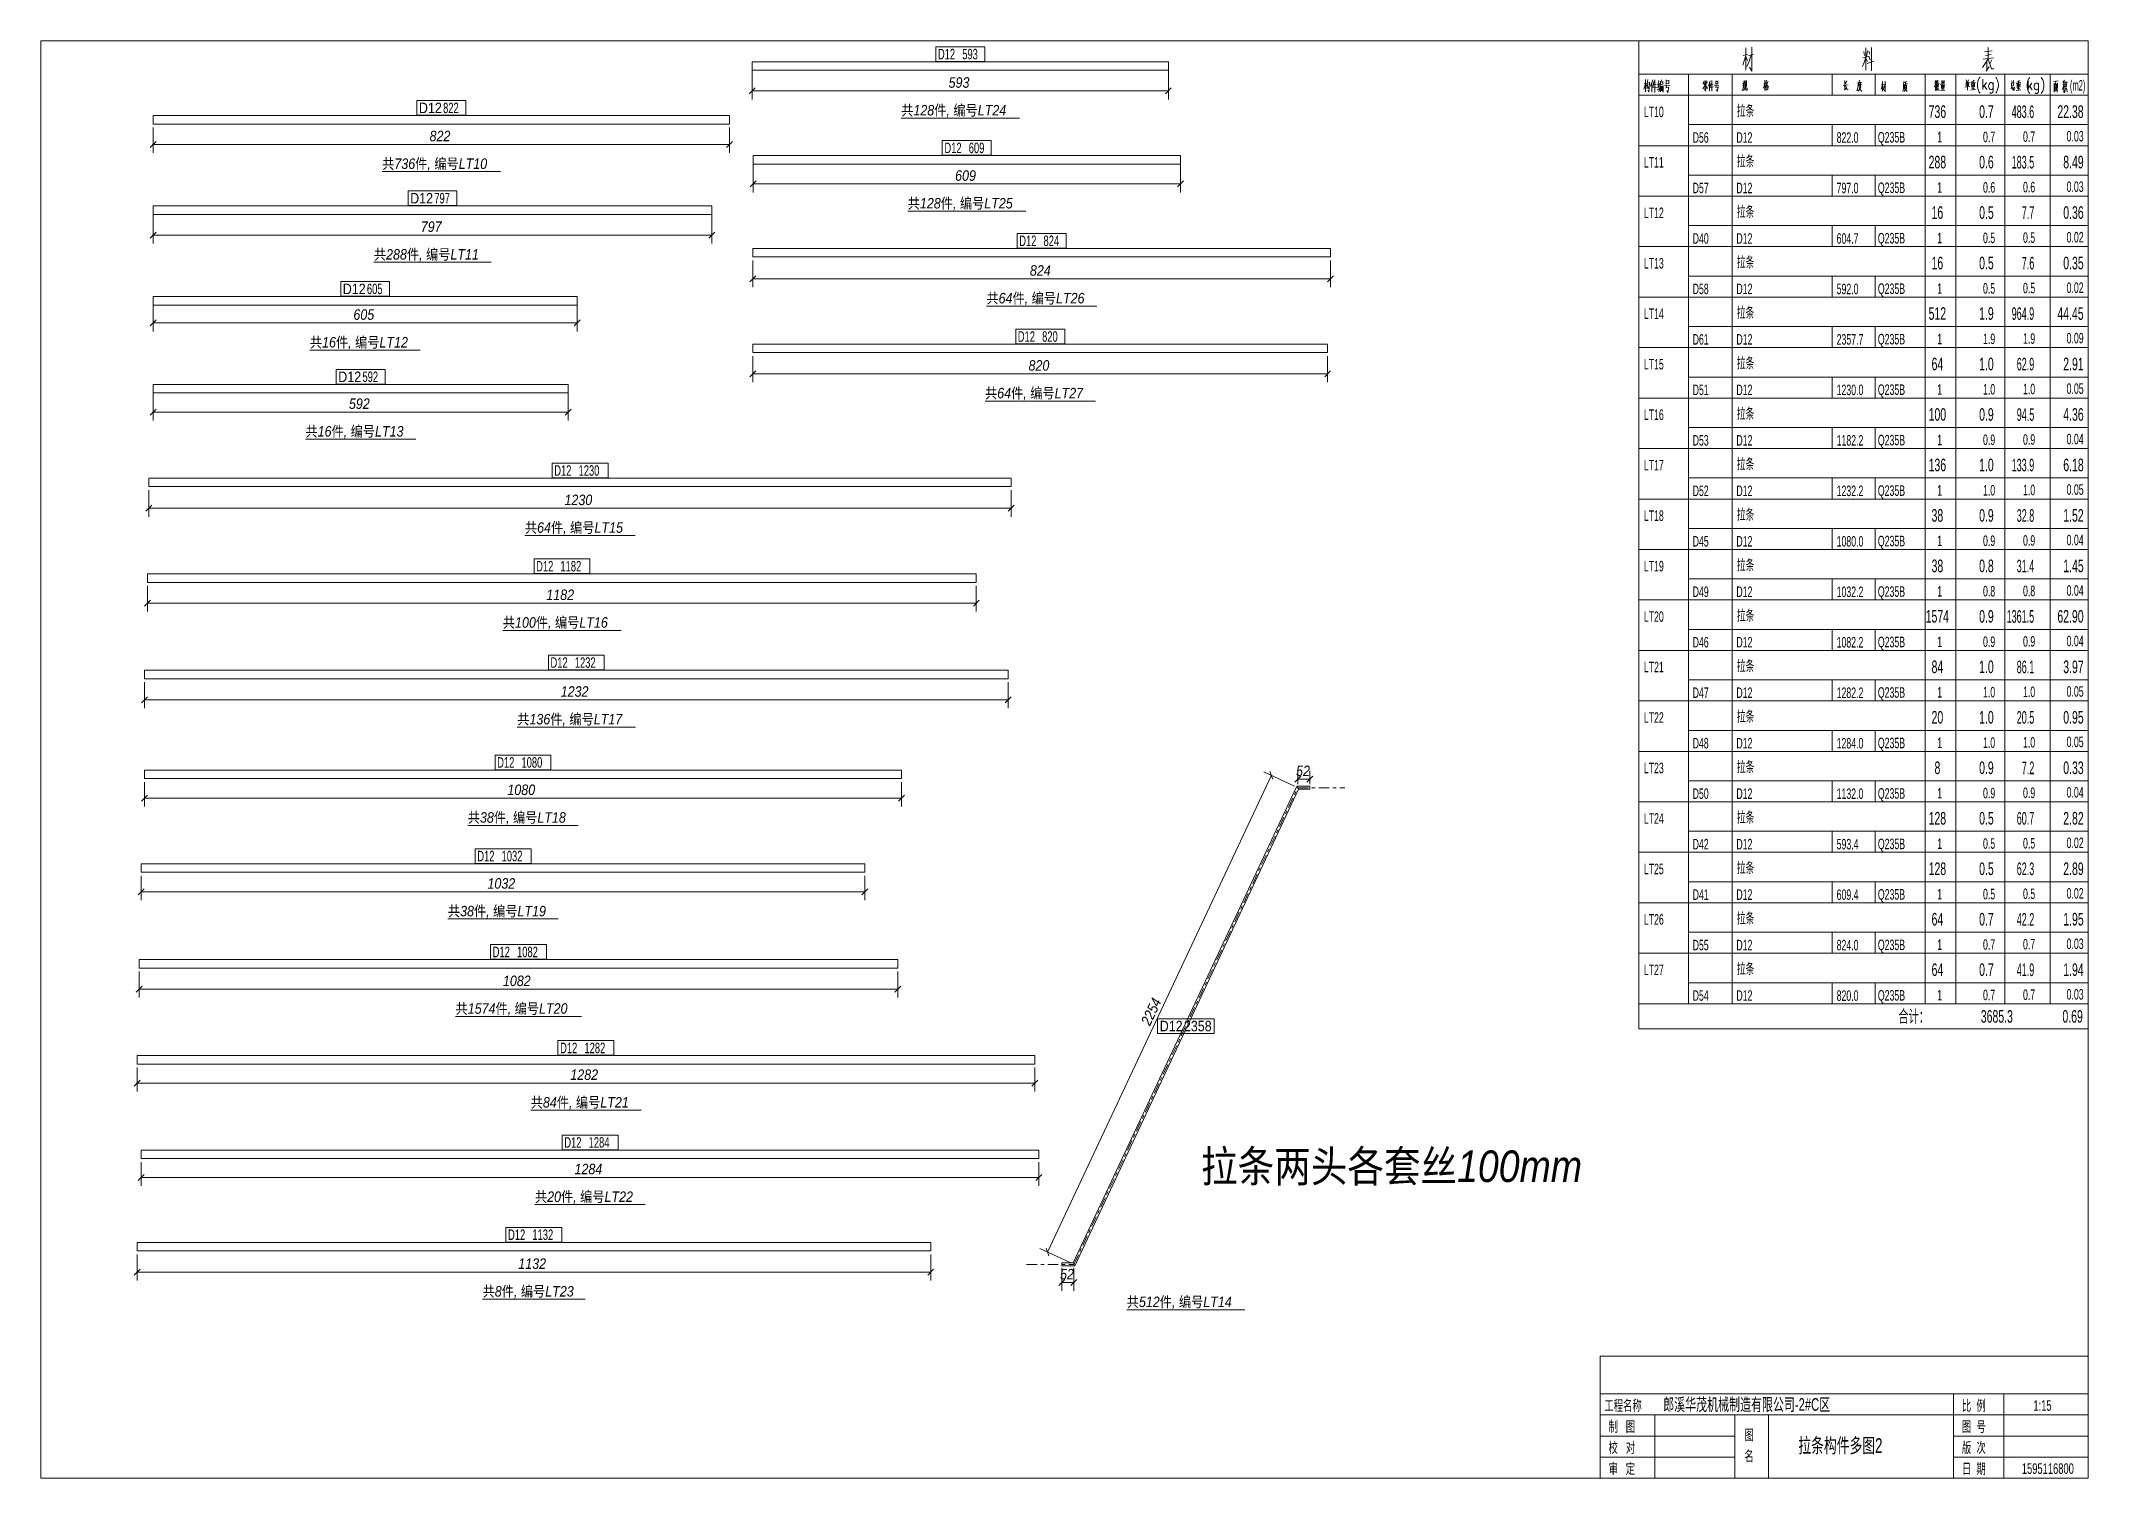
# Model space of a CAD drawing. Header units: millimetres. Extents: x 244 to 1338, y 137 to 547.
# Drawn here: x 754 to 1338, y 137 to 547 of the extents above; entities that cross this region are included whole.
import ezdxf

# ---------------------------------------------------------------- set-up
doc = ezdxf.new("R2010")
doc.units = ezdxf.units.MM
doc.linetypes.add('XKITLINE00', pattern=[0])
doc.linetypes.add('XKITLINE03', pattern=[6, 3, -1, 1, -1])
for name, color, linetype, lineweight in [('DrawingSheet', 5, 'Continuous', 0), ('OtherObjectType', 1, 'Continuous', 0), ('Part', 2, 'Continuous', 0), ('PartMark', 3, 'Continuous', 0), ('Z-DIMENSIONS', 1, 'Continuous', 0)]:
    doc.layers.add(name, color=color, linetype=linetype, lineweight=lineweight)
doc.styles.add('Arial Italic', font='ariali.ttf')
doc.styles.add('Arial Narrow', font='arial.ttf')
doc.styles.add('romsim', font='arial.ttf')
doc.styles.add('宋体', font='arial.ttf')

msp = doc.modelspace()

# ---------------------------------------------------------------- texts
at = {"layer": 'OtherObjectType', "color": 4, "style": '宋体'}
for s, height, width, p in [('(m2)', 3, 0.51, (1332.6, 532.82)), ('736', 3.6, 0.595, (1292.28, 525.02)), ('0.7', 3.6, 0.595, (1306.69, 525.02)), ('22.38', 3.6, 0.595, (1329.01, 525.02)), ('288', 3.6, 0.595, (1292.28, 510.62)), ('0.6', 3.6, 0.595, (1306.69, 510.62)), ('8.49', 3.6, 0.595, (1330.69, 510.62)), ('16', 3.6, 0.595, (1293.12, 496.22)), ('0.5', 3.6, 0.595, (1306.69, 496.22)), ('0.36', 3.6, 0.595, (1330.69, 496.22)), ('16', 3.6, 0.595, (1293.12, 481.82)), ('0.5', 3.6, 0.595, (1306.69, 481.82)), ('0.35', 3.6, 0.595, (1330.69, 481.82)), ('512', 3.6, 0.595, (1292.28, 467.42)), ('1.9', 3.6, 0.595, (1306.69, 467.42)), ('44.45', 3.6, 0.595, (1329.01, 467.42)), ('64', 3.6, 0.595, (1293.12, 453.02)), ('1.0', 3.6, 0.595, (1306.69, 453.02)), ('2.91', 3.6, 0.595, (1330.69, 453.02)), ('100', 3.6, 0.595, (1292.28, 438.62)), ('0.9', 3.6, 0.595, (1306.69, 438.62)), ('4.36', 3.6, 0.595, (1330.69, 438.62)), ('136', 3.6, 0.595, (1292.28, 424.22)), ('1.0', 3.6, 0.595, (1306.69, 424.22)), ('6.18', 3.6, 0.595, (1330.69, 424.22)), ('38', 3.6, 0.595, (1293.12, 409.82)), ('0.9', 3.6, 0.595, (1306.69, 409.82)), ('1.52', 3.6, 0.595, (1330.69, 409.82)), ('38', 3.6, 0.595, (1293.12, 395.42)), ('0.8', 3.6, 0.595, (1306.69, 395.42)), ('1.45', 3.6, 0.595, (1330.69, 395.42)), ('1574', 3.6, 0.595, (1291.44, 381.02)), ('0.9', 3.6, 0.595, (1306.69, 381.02)), ('62.90', 3.6, 0.595, (1329.01, 381.02)), ('84', 3.6, 0.595, (1293.12, 366.62)), ('1.0', 3.6, 0.595, (1306.69, 366.62)), ('3.97', 3.6, 0.595, (1330.69, 366.62)), ('20', 3.6, 0.595, (1293.12, 352.22)), ('1.0', 3.6, 0.595, (1306.69, 352.22)), ('0.95', 3.6, 0.595, (1330.69, 352.22)), ('8', 3.6, 0.595, (1293.96, 337.82)), ('0.9', 3.6, 0.595, (1306.69, 337.82)), ('0.33', 3.6, 0.595, (1330.69, 337.82)), ('128', 3.6, 0.595, (1292.28, 323.42)), ('0.5', 3.6, 0.595, (1306.69, 323.42)), ('2.82', 3.6, 0.595, (1330.69, 323.42)), ('128', 3.6, 0.595, (1292.28, 309.02)), ('0.5', 3.6, 0.595, (1306.69, 309.02)), ('2.89', 3.6, 0.595, (1330.69, 309.02)), ('64', 3.6, 0.595, (1293.12, 294.62)), ('0.7', 3.6, 0.595, (1306.69, 294.62)), ('1.95', 3.6, 0.595, (1330.69, 294.62)), ('64', 3.6, 0.595, (1293.12, 280.22)), ('0.7', 3.6, 0.595, (1306.69, 280.22)), ('1.94', 3.6, 0.595, (1330.69, 280.22)), ('工程名称', 3, 0.6375, (1199.76, 156.18)), ('比  例', 3, 0.6375, (1301.76, 156.18)), ('制   图', 3, 0.6375, (1200.96, 150.18)), ('图  号', 3, 0.6375, (1301.76, 150.18)), ('校   对', 3, 0.6375, (1200.96, 144.18)), ('图', 3, 0.6375, (1239.72, 147.78)), ('版  次', 3, 0.6375, (1301.76, 144.18)), ('审   定', 3, 0.6375, (1200.96, 138.18)), ('名', 3, 0.6375, (1239.72, 141.78)), ('日  期', 3, 0.6375, (1301.76, 138.18))]:
    msp.add_text(s, height=height, dxfattribs=dict(at, width=width)).set_placement(p)
at = {"layer": 'OtherObjectType', "color": 6}
for s, height, style, width, p in [('共128件, 编号LT24', 3, 'Arial Italic', 0.85, (999.18, 525.72)), ('483.6', 3.6, '宋体', 0.51, (1315.98, 524.99)), ('183.5', 3.6, '宋体', 0.51, (1315.98, 510.59)), ('共736件, 编号LT10', 3, 'Arial Italic', 0.85, (851.11, 510.46)), ('共128件, 编号LT25', 3, 'Arial Italic', 0.85, (1001.04, 499.18)), ('7.7', 3.6, '宋体', 0.51, (1318.86, 496.19)), ('共288件, 编号LT11', 3, 'Arial Italic', 0.85, (848.75, 484.59)), ('7.6', 3.6, '宋体', 0.51, (1318.86, 481.79)), ('共64件, 编号LT26', 3, 'Arial Italic', 0.85, (1023.49, 472.1)), ('964.9', 3.6, '宋体', 0.51, (1315.98, 467.39)), ('共16件, 编号LT12', 3, 'Arial Italic', 0.85, (830.49, 459.52)), ('62.9', 3.6, '宋体', 0.51, (1317.42, 452.99)), ('共64件, 编号LT27', 3, 'Arial Italic', 0.85, (1023.09, 445.01)), ('94.5', 3.6, '宋体', 0.51, (1317.42, 438.59)), ('共16件, 编号LT13', 3, 'Arial Italic', 0.85, (829.22, 434.1)), ('133.9', 3.6, '宋体', 0.51, (1315.98, 424.19)), ('共64件, 编号LT15', 3, 'Arial Italic', 0.85, (891.82, 406.66)), ('32.8', 3.6, '宋体', 0.51, (1317.42, 409.79)), ('31.4', 3.6, '宋体', 0.51, (1317.42, 395.39)), ('共100件, 编号LT16', 3, 'Arial Italic', 0.85, (885.53, 379.58)), ('1361.5', 3.6, '宋体', 0.51, (1314.54, 380.99)), ('86.1', 3.6, '宋体', 0.51, (1317.42, 366.59)), ('共136件, 编号LT17', 3, 'Arial Italic', 0.85, (889.64, 351.99)), ('20.5', 3.6, '宋体', 0.51, (1317.42, 352.19)), ('7.2', 3.6, '宋体', 0.51, (1318.86, 337.79)), ('共38件, 编号LT18', 3, 'Arial Italic', 0.85, (875.53, 323.95)), ('60.7', 3.6, '宋体', 0.51, (1317.42, 323.39)), ('62.3', 3.6, '宋体', 0.51, (1317.42, 308.99)), ('共38件, 编号LT19', 3, 'Arial Italic', 0.85, (869.86, 297.23)), ('42.2', 3.6, '宋体', 0.51, (1317.42, 294.59)), ('41.9', 3.6, '宋体', 0.51, (1317.42, 280.19)), ('共1574件, 编号LT20', 3, 'Arial Italic', 0.85, (872.04, 269.44)), ('3685.3', 3.6, '宋体', 0.595, (1307.17, 266.9)), ('0.69', 3.6, '宋体', 0.595, (1330.45, 266.9)), ('共84件, 编号LT21', 3, 'Arial Italic', 0.85, (893.49, 242.67)), ('拉条两头各套丝100mm', 9, 'Arial Italic', 0.85, (1084.72, 221.44)), ('共20件, 编号LT22', 3, 'Arial Italic', 0.85, (894.69, 215.75)), ('共8件, 编号LT23', 3, 'Arial Italic', 0.85, (879.76, 188.76)), ('共512件, 编号LT14', 3, 'Arial Italic', 0.85, (1063.52, 185.76))]:
    msp.add_text(s, height=height, dxfattribs=dict(at, style=style, width=width)).set_placement(p)
at = {"layer": 'OtherObjectType', "color": 7, "style": '宋体'}
for s, height, width, p in [('LT10', 3, 0.595, (1211.04, 525.26)), ('拉条', 3, 0.595, (1237.56, 525.62)), ('D56', 3, 0.595, (1224.96, 517.94)), ('D12', 3, 0.595, (1237.44, 517.94)), ('822.0', 3, 0.595, (1266.04, 517.93)), ('Q235B', 3, 0.595, (1277.8, 518)), ('1', 3, 0.595, (1294.74, 518.06)), ('0.7', 3, 0.595, (1307.8, 518.1)), ('0.7', 3, 0.595, (1319.21, 518.18)), ('0.03', 3, 0.595, (1331.65, 518.3)), ('拉条', 3, 0.595, (1237.56, 511.22)), ('LT11', 3, 0.595, (1211.04, 510.86)), ('D57', 3, 0.595, (1224.96, 503.54)), ('D12', 3, 0.595, (1237.44, 503.54)), ('797.0', 3, 0.595, (1266.04, 503.53)), ('Q235B', 3, 0.595, (1277.8, 503.6)), ('1', 3, 0.595, (1294.74, 503.66)), ('0.6', 3, 0.595, (1307.8, 503.7)), ('0.6', 3, 0.595, (1319.21, 503.78)), ('0.03', 3, 0.595, (1331.65, 503.9)), ('LT12', 3, 0.595, (1211.04, 496.46)), ('拉条', 3, 0.595, (1237.56, 496.82)), ('D40', 3, 0.595, (1224.96, 489.14)), ('D12', 3, 0.595, (1237.44, 489.14)), ('604.7', 3, 0.595, (1266.04, 489.13)), ('Q235B', 3, 0.595, (1277.8, 489.2)), ('1', 3, 0.595, (1294.74, 489.26)), ('0.5', 3, 0.595, (1307.8, 489.3)), ('0.5', 3, 0.595, (1319.21, 489.38)), ('0.02', 3, 0.595, (1331.65, 489.5)), ('LT13', 3, 0.595, (1211.04, 482.06)), ('拉条', 3, 0.595, (1237.56, 482.42)), ('D58', 3, 0.595, (1224.96, 474.74)), ('D12', 3, 0.595, (1237.44, 474.74)), ('592.0', 3, 0.595, (1266.04, 474.73)), ('Q235B', 3, 0.595, (1277.8, 474.8)), ('1', 3, 0.595, (1294.74, 474.86)), ('0.5', 3, 0.595, (1307.8, 474.9)), ('0.5', 3, 0.595, (1319.21, 474.98)), ('0.02', 3, 0.595, (1331.65, 475.1)), ('LT14', 3, 0.595, (1211.04, 467.66)), ('拉条', 3, 0.595, (1237.56, 468.02)), ('D61', 3, 0.595, (1224.96, 460.34)), ('D12', 3, 0.595, (1237.44, 460.34)), ('2357.7', 3, 0.595, (1266.04, 460.33)), ('Q235B', 3, 0.595, (1277.8, 460.4)), ('1', 3, 0.595, (1294.74, 460.46)), ('1.9', 3, 0.595, (1307.8, 460.5)), ('1.9', 3, 0.595, (1319.21, 460.58)), ('0.09', 3, 0.595, (1331.65, 460.7)), ('LT15', 3, 0.595, (1211.04, 453.26)), ('拉条', 3, 0.595, (1237.56, 453.62)), ('D51', 3, 0.595, (1224.96, 445.94)), ('D12', 3, 0.595, (1237.44, 445.94)), ('1230.0', 3, 0.595, (1266.04, 445.93)), ('Q235B', 3, 0.595, (1277.8, 446)), ('1', 3, 0.595, (1294.74, 446.06)), ('1.0', 3, 0.595, (1307.8, 446.1)), ('1.0', 3, 0.595, (1319.21, 446.18)), ('0.05', 3, 0.595, (1331.65, 446.3)), ('LT16', 3, 0.595, (1211.04, 438.86)), ('拉条', 3, 0.595, (1237.56, 439.22)), ('D53', 3, 0.595, (1224.96, 431.54)), ('D12', 3, 0.595, (1237.44, 431.54)), ('1182.2', 3, 0.595, (1266.04, 431.53)), ('Q235B', 3, 0.595, (1277.8, 431.6)), ('1', 3, 0.595, (1294.74, 431.66)), ('0.9', 3, 0.595, (1307.8, 431.7)), ('0.9', 3, 0.595, (1319.21, 431.78)), ('0.04', 3, 0.595, (1331.65, 431.9)), ('LT17', 3, 0.595, (1211.04, 424.46)), ('拉条', 3, 0.595, (1237.56, 424.82)), ('0.05', 3, 0.595, (1331.65, 417.5)), ('D52', 3, 0.595, (1224.96, 417.14)), ('D12', 3, 0.595, (1237.44, 417.14)), ('1232.2', 3, 0.595, (1266.04, 417.13)), ('Q235B', 3, 0.595, (1277.8, 417.2)), ('1', 3, 0.595, (1294.74, 417.26)), ('1.0', 3, 0.595, (1307.8, 417.3)), ('1.0', 3, 0.595, (1319.21, 417.38)), ('LT18', 3, 0.595, (1211.04, 410.06)), ('拉条', 3, 0.595, (1237.56, 410.42)), ('D45', 3, 0.595, (1224.96, 402.74)), ('D12', 3, 0.595, (1237.44, 402.74)), ('1080.0', 3, 0.595, (1266.04, 402.73)), ('Q235B', 3, 0.595, (1277.8, 402.8)), ('1', 3, 0.595, (1294.74, 402.86)), ('0.9', 3, 0.595, (1307.8, 402.9)), ('0.9', 3, 0.595, (1319.21, 402.98)), ('0.04', 3, 0.595, (1331.65, 403.1)), ('LT19', 3, 0.595, (1211.04, 395.66)), ('拉条', 3, 0.595, (1237.56, 396.02)), ('D49', 3, 0.595, (1224.96, 388.34)), ('D12', 3, 0.595, (1237.44, 388.34)), ('1032.2', 3, 0.595, (1266.04, 388.33)), ('Q235B', 3, 0.595, (1277.8, 388.4)), ('1', 3, 0.595, (1294.74, 388.46)), ('0.8', 3, 0.595, (1307.8, 388.5)), ('0.8', 3, 0.595, (1319.21, 388.58)), ('0.04', 3, 0.595, (1331.65, 388.7)), ('LT20', 3, 0.595, (1211.04, 381.26)), ('拉条', 3, 0.595, (1237.56, 381.62)), ('D46', 3, 0.595, (1224.96, 373.94)), ('D12', 3, 0.595, (1237.44, 373.94)), ('1082.2', 3, 0.595, (1266.04, 373.93)), ('Q235B', 3, 0.595, (1277.8, 374)), ('1', 3, 0.595, (1294.74, 374.06)), ('0.9', 3, 0.595, (1307.8, 374.1)), ('0.9', 3, 0.595, (1319.21, 374.18)), ('0.04', 3, 0.595, (1331.65, 374.3)), ('LT21', 3, 0.595, (1211.04, 366.86)), ('拉条', 3, 0.595, (1237.56, 367.22)), ('D47', 3, 0.595, (1224.96, 359.54)), ('D12', 3, 0.595, (1237.44, 359.54)), ('1282.2', 3, 0.595, (1266.04, 359.53)), ('Q235B', 3, 0.595, (1277.8, 359.6)), ('1', 3, 0.595, (1294.74, 359.66)), ('1.0', 3, 0.595, (1307.8, 359.7)), ('1.0', 3, 0.595, (1319.21, 359.78)), ('0.05', 3, 0.595, (1331.65, 359.9)), ('拉条', 3, 0.595, (1237.56, 352.82)), ('LT22', 3, 0.595, (1211.04, 352.46)), ('D48', 3, 0.595, (1224.96, 345.14)), ('D12', 3, 0.595, (1237.44, 345.14)), ('1284.0', 3, 0.595, (1266.04, 345.13)), ('Q235B', 3, 0.595, (1277.8, 345.2)), ('1', 3, 0.595, (1294.74, 345.26)), ('1.0', 3, 0.595, (1307.8, 345.3)), ('1.0', 3, 0.595, (1319.21, 345.38)), ('0.05', 3, 0.595, (1331.65, 345.5)), ('LT23', 3, 0.595, (1211.04, 338.06)), ('拉条', 3, 0.595, (1237.56, 338.42)), ('D50', 3, 0.595, (1224.96, 330.74)), ('D12', 3, 0.595, (1237.44, 330.74)), ('1132.0', 3, 0.595, (1266.04, 330.73)), ('Q235B', 3, 0.595, (1277.8, 330.8)), ('1', 3, 0.595, (1294.74, 330.86)), ('0.9', 3, 0.595, (1307.8, 330.9)), ('0.9', 3, 0.595, (1319.21, 330.98)), ('0.04', 3, 0.595, (1331.65, 331.1)), ('拉条', 3, 0.595, (1237.56, 324.02)), ('LT24', 3, 0.595, (1211.04, 323.66)), ('D42', 3, 0.595, (1224.96, 316.34)), ('D12', 3, 0.595, (1237.44, 316.34)), ('593.4', 3, 0.595, (1266.04, 316.33)), ('Q235B', 3, 0.595, (1277.8, 316.4)), ('1', 3, 0.595, (1294.74, 316.46)), ('0.5', 3, 0.595, (1307.8, 316.5)), ('0.5', 3, 0.595, (1319.21, 316.58)), ('0.02', 3, 0.595, (1331.65, 316.7)), ('LT25', 3, 0.595, (1211.04, 309.26)), ('拉条', 3, 0.595, (1237.56, 309.62)), ('D41', 3, 0.595, (1224.96, 301.94)), ('D12', 3, 0.595, (1237.44, 301.94)), ('609.4', 3, 0.595, (1266.04, 301.93)), ('Q235B', 3, 0.595, (1277.8, 302)), ('1', 3, 0.595, (1294.74, 302.06)), ('0.5', 3, 0.595, (1307.8, 302.1)), ('0.5', 3, 0.595, (1319.21, 302.18)), ('0.02', 3, 0.595, (1331.65, 302.3)), ('LT26', 3, 0.595, (1211.04, 294.86)), ('拉条', 3, 0.595, (1237.56, 295.22)), ('D55', 3, 0.595, (1224.96, 287.54)), ('D12', 3, 0.595, (1237.44, 287.54)), ('824.0', 3, 0.595, (1266.04, 287.53)), ('Q235B', 3, 0.595, (1277.8, 287.6)), ('1', 3, 0.595, (1294.74, 287.66)), ('0.7', 3, 0.595, (1307.8, 287.7)), ('0.7', 3, 0.595, (1319.21, 287.78)), ('0.03', 3, 0.595, (1331.65, 287.9)), ('LT27', 3, 0.595, (1211.04, 280.46)), ('拉条', 3, 0.595, (1237.56, 280.82)), ('D54', 3, 0.595, (1224.96, 273.14)), ('D12', 3, 0.595, (1237.44, 273.14)), ('820.0', 3, 0.595, (1266.04, 273.13)), ('Q235B', 3, 0.595, (1277.8, 273.2)), ('1', 3, 0.595, (1294.74, 273.26)), ('0.7', 3, 0.595, (1307.8, 273.3)), ('0.7', 3, 0.595, (1319.21, 273.38)), ('0.03', 3, 0.595, (1331.65, 273.5)), ('合计：', 3.6, 0.595, (1283.64, 266.9)), ('郎溪华茂机械制造有限公司-2#C区', 3.6, 0.6375, (1216.56, 156.18)), ('1:15', 3, 0.6375, (1322.16, 156.18)), ('拉条构件多图2', 4.2, 0.6375, (1255.11, 144.18)), ('1595116800', 3, 0.6375, (1318.86, 138.18))]:
    msp.add_text(s, height=height, dxfattribs=dict(at, width=width)).set_placement(p)
at = {"layer": 'PartMark', "color": 3}
for s, style, width, p in [('D12', 'romsim', 0.6375, (1009.65, 541.73)), ('593', 'romsim', 0.6375, (1016.59, 541.73)), ('D12', 'Arial Narrow', 0.85, (861.59, 526.38)), ('822', 'romsim', 0.6375, (868.49, 526.38)), ('D12', 'romsim', 0.6375, (1011.51, 514.97)), ('609', 'romsim', 0.6375, (1018.45, 514.97)), ('D12', 'Arial Narrow', 0.85, (859.09, 500.61)), ('797', 'romsim', 0.6375, (865.99, 500.61)), ('D12', 'romsim', 0.6375, (1032.85, 488.47)), ('824', 'romsim', 0.6375, (1039.78, 488.47)), ('D12', 'Arial Narrow', 0.85, (839.87, 474.74)), ('605', 'romsim', 0.6375, (846.76, 474.74)), ('D12', 'romsim', 0.6375, (1032.45, 461.16)), ('820', 'romsim', 0.6375, (1039.38, 461.16)), ('D12', 'Arial Narrow', 0.85, (838.59, 449.67)), ('592', 'romsim', 0.6375, (845.49, 449.67)), ('D12', 'romsim', 0.6375, (900.2, 422.93)), ('1230', 'romsim', 0.6375, (907.14, 422.93)), ('D12', 'romsim', 0.6375, (895.03, 395.62)), ('1182', 'romsim', 0.6375, (901.96, 395.62)), ('D12', 'romsim', 0.6375, (899.13, 368.14)), ('1232', 'romsim', 0.6375, (906.07, 368.14)), ('D12', 'romsim', 0.6375, (883.91, 339.65)), ('1080', 'romsim', 0.6375, (890.85, 339.65)), ('D12', 'romsim', 0.6375, (878.24, 312.93)), ('1032', 'romsim', 0.6375, (885.18, 312.93)), ('D12', 'romsim', 0.6375, (882.64, 285.59)), ('1082', 'romsim', 0.6375, (889.58, 285.59)), ('D12', 'Arial Narrow', 0.85, (1072.93, 264.44)), ('2358', 'Arial Narrow', 0.85, (1079.82, 264.44)), ('D12', 'romsim', 0.6375, (901.87, 258.19)), ('1282', 'romsim', 0.6375, (908.81, 258.19)), ('D12', 'romsim', 0.6375, (903.07, 231.23)), ('1284', 'romsim', 0.6375, (910.01, 231.23)), ('D12', 'romsim', 0.6375, (887.02, 204.91)), ('1132', 'romsim', 0.6375, (893.96, 204.91))]:
    msp.add_text(s, height=3, dxfattribs=dict(at, style=style, width=width)).set_placement(p)
at = {"layer": 'Z-DIMENSIONS', "color": 3, "style": 'Arial Italic', "width": 0.85}
for s, p in [('593', (1012.7, 533.62)), ('822', (864.63, 518.36)), ('609', (1014.56, 507.08)), ('797', (862.13, 492.49)), ('824', (1035.9, 480)), ('605', (842.9, 467.42)), ('820', (1035.5, 452.91)), ('592', (841.62, 442)), ('1230', (903.12, 414.56)), ('1182', (897.94, 387.48)), ('1232', (902.05, 359.89)), ('52', (1111.82, 337.25)), ('1080', (886.83, 331.85)), ('1032', (881.15, 305.13)), ('1082', (885.56, 277.34)), ('1282', (904.79, 250.57)), ('1284', (905.98, 223.65)), ('1132', (889.94, 196.66)), ('52', (1044.48, 193.66))]:
    msp.add_text(s, height=3, dxfattribs=at).set_placement(p)
msp.add_text('2254', height=3, rotation=64.84736, dxfattribs=at).set_placement((1070.15, 265.82))

# ---------------------------------------------------------------- linework, layer by layer
at = {"layer": 'DrawingSheet', "color": 5, "linetype": 'XKITLINE00', "lineweight": 0}
for p, q in [((1337.76, 546.98), (753.76, 546.98)), ((753.76, 546.98), (753.76, 136.98)), ((1337.76, 136.98), (1337.76, 546.98)), ((753.76, 136.98), (1337.76, 136.98))]:
    msp.add_line(p, q, dxfattribs=at)
at = {"layer": 'OtherObjectType', "color": 6, "linetype": 'XKITLINE00', "lineweight": 0}
for p, q in [((1209.6, 546.98), (1209.6, 531.5)), ((1209.6, 537.5), (1337.76, 537.5)), ((1223.76, 537.5), (1223.76, 531.5)), ((1236.24, 537.5), (1236.24, 531.5)), ((1264.8, 537.5), (1264.8, 531.5)), ((1277.04, 537.5), (1277.04, 531.5)), ((1291.32, 537.5), (1291.32, 531.5)), ((1300.08, 537.5), (1300.08, 531.5)), ((1314, 537.5), (1314, 531.5)), ((1326.96, 537.5), (1326.96, 531.5)), ((1209.6, 531.5), (1209.6, 523.1)), ((1337.76, 531.5), (1209.6, 531.5)), ((1223.76, 531.5), (1223.76, 523.1)), ((1236.24, 531.5), (1236.24, 523.1)), ((1291.32, 531.5), (1291.32, 523.1)), ((1300.08, 531.5), (1300.08, 523.1)), ((1314, 531.5), (1314, 523.1)), ((1326.96, 531.5), (1326.96, 523.1)), ((999.18, 524.97), (1032.9, 524.97)), ((1209.6, 523.1), (1209.6, 517.1)), ((1223.76, 523.1), (1223.76, 517.1)), ((1223.76, 523.1), (1337.76, 523.1)), ((1236.24, 523.1), (1236.24, 517.1)), ((1264.8, 523.1), (1264.8, 517.1)), ((1277.04, 523.1), (1277.04, 517.1)), ((1291.32, 523.1), (1291.32, 517.1)), ((1300.08, 523.1), (1300.08, 517.1)), ((1314, 523.1), (1314, 517.1)), ((1326.96, 523.1), (1326.96, 517.1)), ((1209.6, 517.1), (1209.6, 508.7)), ((1337.76, 517.1), (1209.6, 517.1)), ((1223.76, 517.1), (1337.76, 517.1)), ((1223.76, 517.1), (1223.76, 508.7)), ((1236.24, 517.1), (1236.24, 508.7)), ((1291.32, 517.1), (1291.32, 508.7)), ((1300.08, 517.1), (1300.08, 508.7)), ((1314, 517.1), (1314, 508.7)), ((1326.96, 517.1), (1326.96, 508.7)), ((851.11, 509.71), (884.82, 509.71)), ((1209.6, 508.7), (1209.6, 502.7)), ((1223.76, 508.7), (1223.76, 502.7)), ((1223.76, 508.7), (1337.76, 508.7)), ((1236.24, 508.7), (1236.24, 502.7)), ((1264.8, 508.7), (1264.8, 502.7)), ((1277.04, 508.7), (1277.04, 502.7)), ((1291.32, 508.7), (1291.32, 502.7)), ((1300.08, 508.7), (1300.08, 502.7)), ((1314, 508.7), (1314, 502.7)), ((1326.96, 508.7), (1326.96, 502.7)), ((1209.6, 502.7), (1209.6, 494.3)), ((1337.76, 502.7), (1209.6, 502.7)), ((1223.76, 502.7), (1337.76, 502.7)), ((1223.76, 502.7), (1223.76, 494.3)), ((1236.24, 502.7), (1236.24, 494.3)), ((1291.32, 502.7), (1291.32, 494.3)), ((1300.08, 502.7), (1300.08, 494.3)), ((1314, 502.7), (1314, 494.3)), ((1326.96, 502.7), (1326.96, 494.3)), ((1001.04, 498.43), (1034.76, 498.43)), ((1209.6, 494.3), (1209.6, 488.3)), ((1223.76, 494.3), (1223.76, 488.3)), ((1223.76, 494.3), (1337.76, 494.3)), ((1236.24, 494.3), (1236.24, 488.3)), ((1264.8, 494.3), (1264.8, 488.3)), ((1277.04, 494.3), (1277.04, 488.3)), ((1291.32, 494.3), (1291.32, 488.3)), ((1300.08, 494.3), (1300.08, 488.3)), ((1314, 494.3), (1314, 488.3)), ((1326.96, 494.3), (1326.96, 488.3)), ((1209.6, 488.3), (1209.6, 479.9)), ((1337.76, 488.3), (1209.6, 488.3)), ((1223.76, 488.3), (1337.76, 488.3)), ((1223.76, 488.3), (1223.76, 479.9)), ((1236.24, 488.3), (1236.24, 479.9)), ((1291.32, 488.3), (1291.32, 479.9)), ((1300.08, 488.3), (1300.08, 479.9)), ((1314, 488.3), (1314, 479.9)), ((1326.96, 488.3), (1326.96, 479.9)), ((848.75, 483.84), (882.17, 483.84)), ((1209.6, 479.9), (1209.6, 473.9)), ((1223.76, 479.9), (1223.76, 473.9)), ((1223.76, 479.9), (1337.76, 479.9)), ((1236.24, 479.9), (1236.24, 473.9)), ((1264.8, 479.9), (1264.8, 473.9)), ((1277.04, 479.9), (1277.04, 473.9)), ((1291.32, 479.9), (1291.32, 473.9)), ((1300.08, 479.9), (1300.08, 473.9)), ((1314, 479.9), (1314, 473.9)), ((1326.96, 479.9), (1326.96, 473.9)), ((1209.6, 473.9), (1209.6, 465.5)), ((1337.76, 473.9), (1209.6, 473.9)), ((1223.76, 473.9), (1337.76, 473.9)), ((1223.76, 473.9), (1223.76, 465.5)), ((1236.24, 473.9), (1236.24, 465.5)), ((1291.32, 473.9), (1291.32, 465.5)), ((1300.08, 473.9), (1300.08, 465.5)), ((1314, 473.9), (1314, 465.5)), ((1326.96, 473.9), (1326.96, 465.5)), ((1023.49, 471.35), (1054.98, 471.35)), ((1209.6, 465.5), (1209.6, 459.5)), ((1223.76, 465.5), (1223.76, 459.5)), ((1223.76, 465.5), (1337.76, 465.5)), ((1236.24, 465.5), (1236.24, 459.5)), ((1264.8, 465.5), (1264.8, 459.5)), ((1277.04, 465.5), (1277.04, 459.5)), ((1291.32, 465.5), (1291.32, 459.5)), ((1300.08, 465.5), (1300.08, 459.5)), ((1314, 465.5), (1314, 459.5)), ((1326.96, 465.5), (1326.96, 459.5)), ((830.49, 458.77), (861.98, 458.77)), ((1209.6, 459.5), (1209.6, 451.1)), ((1337.76, 459.5), (1209.6, 459.5)), ((1223.76, 459.5), (1337.76, 459.5)), ((1223.76, 459.5), (1223.76, 451.1)), ((1236.24, 459.5), (1236.24, 451.1)), ((1291.32, 459.5), (1291.32, 451.1)), ((1300.08, 459.5), (1300.08, 451.1)), ((1314, 459.5), (1314, 451.1)), ((1326.96, 459.5), (1326.96, 451.1)), ((1209.6, 451.1), (1209.6, 445.1)), ((1223.76, 451.1), (1223.76, 445.1)), ((1223.76, 451.1), (1337.76, 451.1)), ((1236.24, 451.1), (1236.24, 445.1)), ((1264.8, 451.1), (1264.8, 445.1)), ((1277.04, 451.1), (1277.04, 445.1)), ((1291.32, 451.1), (1291.32, 445.1)), ((1300.08, 451.1), (1300.08, 445.1)), ((1314, 451.1), (1314, 445.1)), ((1326.96, 451.1), (1326.96, 445.1)), ((1023.09, 444.26), (1054.58, 444.26)), ((1209.6, 445.1), (1209.6, 436.7)), ((1337.76, 445.1), (1209.6, 445.1)), ((1223.76, 445.1), (1337.76, 445.1)), ((1223.76, 445.1), (1223.76, 436.7)), ((1236.24, 445.1), (1236.24, 436.7)), ((1291.32, 445.1), (1291.32, 436.7)), ((1300.08, 445.1), (1300.08, 436.7)), ((1314, 445.1), (1314, 436.7)), ((1326.96, 445.1), (1326.96, 436.7)), ((829.22, 433.35), (860.71, 433.35)), ((1209.6, 436.7), (1209.6, 430.7)), ((1223.76, 436.7), (1223.76, 430.7)), ((1223.76, 436.7), (1337.76, 436.7)), ((1236.24, 436.7), (1236.24, 430.7)), ((1264.8, 436.7), (1264.8, 430.7)), ((1277.04, 436.7), (1277.04, 430.7)), ((1291.32, 436.7), (1291.32, 430.7)), ((1300.08, 436.7), (1300.08, 430.7)), ((1314, 436.7), (1314, 430.7)), ((1326.96, 436.7), (1326.96, 430.7)), ((1209.6, 430.7), (1209.6, 422.3)), ((1337.76, 430.7), (1209.6, 430.7)), ((1223.76, 430.7), (1337.76, 430.7)), ((1223.76, 430.7), (1223.76, 422.3)), ((1236.24, 430.7), (1236.24, 422.3)), ((1291.32, 430.7), (1291.32, 422.3)), ((1300.08, 430.7), (1300.08, 422.3)), ((1314, 430.7), (1314, 422.3)), ((1326.96, 430.7), (1326.96, 422.3)), ((1209.6, 422.3), (1209.6, 416.3)), ((1223.76, 422.3), (1223.76, 416.3)), ((1223.76, 422.3), (1337.76, 422.3)), ((1236.24, 422.3), (1236.24, 416.3)), ((1264.8, 422.3), (1264.8, 416.3)), ((1277.04, 422.3), (1277.04, 416.3)), ((1291.32, 422.3), (1291.32, 416.3)), ((1300.08, 422.3), (1300.08, 416.3)), ((1314, 422.3), (1314, 416.3)), ((1326.96, 422.3), (1326.96, 416.3)), ((1209.6, 416.3), (1209.6, 407.9)), ((1337.76, 416.3), (1209.6, 416.3)), ((1223.76, 416.3), (1337.76, 416.3)), ((1223.76, 416.3), (1223.76, 407.9)), ((1236.24, 416.3), (1236.24, 407.9)), ((1291.32, 416.3), (1291.32, 407.9)), ((1300.08, 416.3), (1300.08, 407.9)), ((1314, 416.3), (1314, 407.9)), ((1326.96, 416.3), (1326.96, 407.9)), ((891.82, 405.91), (923.32, 405.91)), ((1209.6, 407.9), (1209.6, 401.9)), ((1223.76, 407.9), (1223.76, 401.9)), ((1223.76, 407.9), (1337.76, 407.9)), ((1236.24, 407.9), (1236.24, 401.9)), ((1264.8, 407.9), (1264.8, 401.9)), ((1277.04, 407.9), (1277.04, 401.9)), ((1291.32, 407.9), (1291.32, 401.9)), ((1300.08, 407.9), (1300.08, 401.9)), ((1314, 407.9), (1314, 401.9)), ((1326.96, 407.9), (1326.96, 401.9)), ((1209.6, 401.9), (1209.6, 393.5)), ((1337.76, 401.9), (1209.6, 401.9)), ((1223.76, 401.9), (1337.76, 401.9)), ((1223.76, 401.9), (1223.76, 393.5)), ((1236.24, 401.9), (1236.24, 393.5)), ((1291.32, 401.9), (1291.32, 393.5)), ((1300.08, 401.9), (1300.08, 393.5)), ((1314, 401.9), (1314, 393.5)), ((1326.96, 401.9), (1326.96, 393.5)), ((1209.6, 393.5), (1209.6, 387.5)), ((1223.76, 393.5), (1223.76, 387.5)), ((1223.76, 393.5), (1337.76, 393.5)), ((1236.24, 393.5), (1236.24, 387.5)), ((1264.8, 393.5), (1264.8, 387.5)), ((1277.04, 393.5), (1277.04, 387.5)), ((1291.32, 393.5), (1291.32, 387.5)), ((1300.08, 393.5), (1300.08, 387.5)), ((1314, 393.5), (1314, 387.5)), ((1326.96, 393.5), (1326.96, 387.5)), ((1209.6, 387.5), (1209.6, 379.1)), ((1337.76, 387.5), (1209.6, 387.5)), ((1223.76, 387.5), (1337.76, 387.5)), ((1223.76, 387.5), (1223.76, 379.1)), ((1236.24, 387.5), (1236.24, 379.1)), ((1291.32, 387.5), (1291.32, 379.1)), ((1300.08, 387.5), (1300.08, 379.1)), ((1314, 387.5), (1314, 379.1)), ((1326.96, 387.5), (1326.96, 379.1)), ((885.53, 378.83), (919.25, 378.83)), ((1209.6, 379.1), (1209.6, 373.1)), ((1223.76, 379.1), (1223.76, 373.1)), ((1223.76, 379.1), (1337.76, 379.1)), ((1236.24, 379.1), (1236.24, 373.1)), ((1264.8, 379.1), (1264.8, 373.1)), ((1277.04, 379.1), (1277.04, 373.1)), ((1291.32, 379.1), (1291.32, 373.1)), ((1300.08, 379.1), (1300.08, 373.1)), ((1314, 379.1), (1314, 373.1)), ((1326.96, 379.1), (1326.96, 373.1)), ((1209.6, 373.1), (1209.6, 364.7)), ((1337.76, 373.1), (1209.6, 373.1)), ((1223.76, 373.1), (1337.76, 373.1)), ((1223.76, 373.1), (1223.76, 364.7)), ((1236.24, 373.1), (1236.24, 364.7)), ((1291.32, 373.1), (1291.32, 364.7)), ((1300.08, 373.1), (1300.08, 364.7)), ((1314, 373.1), (1314, 364.7)), ((1326.96, 373.1), (1326.96, 364.7)), ((1209.6, 364.7), (1209.6, 358.7)), ((1223.76, 364.7), (1223.76, 358.7)), ((1223.76, 364.7), (1337.76, 364.7)), ((1236.24, 364.7), (1236.24, 358.7)), ((1264.8, 364.7), (1264.8, 358.7)), ((1277.04, 364.7), (1277.04, 358.7)), ((1291.32, 364.7), (1291.32, 358.7)), ((1300.08, 364.7), (1300.08, 358.7)), ((1314, 364.7), (1314, 358.7)), ((1326.96, 364.7), (1326.96, 358.7)), ((1209.6, 358.7), (1209.6, 350.3)), ((1337.76, 358.7), (1209.6, 358.7)), ((1223.76, 358.7), (1337.76, 358.7)), ((1223.76, 358.7), (1223.76, 350.3)), ((1236.24, 358.7), (1236.24, 350.3)), ((1291.32, 358.7), (1291.32, 350.3)), ((1300.08, 358.7), (1300.08, 350.3)), ((1314, 358.7), (1314, 350.3)), ((1326.96, 358.7), (1326.96, 350.3)), ((889.64, 351.24), (923.35, 351.24)), ((1209.6, 350.3), (1209.6, 344.3)), ((1223.76, 350.3), (1223.76, 344.3)), ((1223.76, 350.3), (1337.76, 350.3)), ((1236.24, 350.3), (1236.24, 344.3)), ((1264.8, 350.3), (1264.8, 344.3)), ((1277.04, 350.3), (1277.04, 344.3)), ((1291.32, 350.3), (1291.32, 344.3)), ((1300.08, 350.3), (1300.08, 344.3)), ((1314, 350.3), (1314, 344.3)), ((1326.96, 350.3), (1326.96, 344.3)), ((1209.6, 344.3), (1209.6, 335.9)), ((1337.76, 344.3), (1209.6, 344.3)), ((1223.76, 344.3), (1337.76, 344.3)), ((1223.76, 344.3), (1223.76, 335.9)), ((1236.24, 344.3), (1236.24, 335.9)), ((1291.32, 344.3), (1291.32, 335.9)), ((1300.08, 344.3), (1300.08, 335.9)), ((1314, 344.3), (1314, 335.9)), ((1326.96, 344.3), (1326.96, 335.9)), ((1209.6, 335.9), (1209.6, 329.9)), ((1223.76, 335.9), (1223.76, 329.9)), ((1223.76, 335.9), (1337.76, 335.9)), ((1236.24, 335.9), (1236.24, 329.9)), ((1264.8, 335.9), (1264.8, 329.9)), ((1277.04, 335.9), (1277.04, 329.9)), ((1291.32, 335.9), (1291.32, 329.9)), ((1300.08, 335.9), (1300.08, 329.9)), ((1314, 335.9), (1314, 329.9)), ((1326.96, 335.9), (1326.96, 329.9)), ((1209.6, 329.9), (1209.6, 321.5)), ((1337.76, 329.9), (1209.6, 329.9)), ((1223.76, 329.9), (1337.76, 329.9)), ((1223.76, 329.9), (1223.76, 321.5)), ((1236.24, 329.9), (1236.24, 321.5)), ((1291.32, 329.9), (1291.32, 321.5)), ((1300.08, 329.9), (1300.08, 321.5)), ((1314, 329.9), (1314, 321.5)), ((1326.96, 329.9), (1326.96, 321.5)), ((875.53, 323.2), (907.02, 323.2)), ((1209.6, 321.5), (1209.6, 315.5)), ((1223.76, 321.5), (1223.76, 315.5)), ((1223.76, 321.5), (1337.76, 321.5)), ((1236.24, 321.5), (1236.24, 315.5)), ((1264.8, 321.5), (1264.8, 315.5)), ((1277.04, 321.5), (1277.04, 315.5)), ((1291.32, 321.5), (1291.32, 315.5)), ((1300.08, 321.5), (1300.08, 315.5)), ((1314, 321.5), (1314, 315.5)), ((1326.96, 321.5), (1326.96, 315.5)), ((1209.6, 315.5), (1209.6, 307.1)), ((1337.76, 315.5), (1209.6, 315.5)), ((1223.76, 315.5), (1337.76, 315.5)), ((1223.76, 315.5), (1223.76, 307.1)), ((1236.24, 315.5), (1236.24, 307.1)), ((1291.32, 315.5), (1291.32, 307.1)), ((1300.08, 315.5), (1300.08, 307.1)), ((1314, 315.5), (1314, 307.1)), ((1326.96, 315.5), (1326.96, 307.1)), ((1209.6, 307.1), (1209.6, 301.1)), ((1223.76, 307.1), (1223.76, 301.1)), ((1223.76, 307.1), (1337.76, 307.1)), ((1236.24, 307.1), (1236.24, 301.1)), ((1264.8, 307.1), (1264.8, 301.1)), ((1277.04, 307.1), (1277.04, 301.1)), ((1291.32, 307.1), (1291.32, 301.1)), ((1300.08, 307.1), (1300.08, 301.1)), ((1314, 307.1), (1314, 301.1)), ((1326.96, 307.1), (1326.96, 301.1)), ((1209.6, 301.1), (1209.6, 292.7)), ((1337.76, 301.1), (1209.6, 301.1)), ((1223.76, 301.1), (1337.76, 301.1)), ((1223.76, 301.1), (1223.76, 292.7)), ((1236.24, 301.1), (1236.24, 292.7)), ((1291.32, 301.1), (1291.32, 292.7)), ((1300.08, 301.1), (1300.08, 292.7)), ((1314, 301.1), (1314, 292.7)), ((1326.96, 301.1), (1326.96, 292.7)), ((869.86, 296.48), (901.35, 296.48)), ((1209.6, 292.7), (1209.6, 286.7)), ((1223.76, 292.7), (1223.76, 286.7)), ((1223.76, 292.7), (1337.76, 292.7)), ((1236.24, 292.7), (1236.24, 286.7)), ((1264.8, 292.7), (1264.8, 286.7)), ((1277.04, 292.7), (1277.04, 286.7)), ((1291.32, 292.7), (1291.32, 286.7)), ((1300.08, 292.7), (1300.08, 286.7)), ((1314, 292.7), (1314, 286.7)), ((1326.96, 292.7), (1326.96, 286.7)), ((1209.6, 286.7), (1209.6, 278.3)), ((1337.76, 286.7), (1209.6, 286.7)), ((1223.76, 286.7), (1337.76, 286.7)), ((1223.76, 286.7), (1223.76, 278.3)), ((1236.24, 286.7), (1236.24, 278.3)), ((1291.32, 286.7), (1291.32, 278.3)), ((1300.08, 286.7), (1300.08, 278.3)), ((1314, 286.7), (1314, 278.3)), ((1326.96, 286.7), (1326.96, 278.3)), ((1209.6, 278.3), (1209.6, 272.3)), ((1223.76, 278.3), (1223.76, 272.3)), ((1223.76, 278.3), (1337.76, 278.3)), ((1236.24, 278.3), (1236.24, 272.3)), ((1264.8, 278.3), (1264.8, 272.3)), ((1277.04, 278.3), (1277.04, 272.3)), ((1291.32, 278.3), (1291.32, 272.3)), ((1300.08, 278.3), (1300.08, 272.3)), ((1314, 278.3), (1314, 272.3)), ((1326.96, 278.3), (1326.96, 272.3)), ((872.04, 268.69), (907.98, 268.69)), ((1209.6, 272.3), (1209.6, 265.1)), ((1209.6, 272.3), (1337.76, 272.3)), ((1223.76, 272.3), (1337.76, 272.3)), ((1209.6, 265.1), (1337.76, 265.1)), ((893.49, 241.92), (924.98, 241.92)), ((894.69, 215), (926.18, 215)), ((879.76, 188.01), (909.02, 188.01)), ((1063.52, 185.01), (1097.23, 185.01))]:
    msp.add_line(p, q, dxfattribs=at)
at = {"layer": 'OtherObjectType', "color": 2, "linetype": 'XKITLINE00', "lineweight": 0}
for p, q in [((1240.72, 543.19), (1239.33, 542.87)), ((1240.12, 538.72), (1240.12, 545.05)), ((1241.8, 545.25), (1241.8, 538.34)), ((1273.79, 544.01), (1274.02, 542.87)), ((1274.4, 545.05), (1274.4, 538.63)), ((1274.89, 544.15), (1274.57, 542.44)), ((1275.24, 544.06), (1275.5, 543.19)), ((1275.97, 538.49), (1275.97, 545.11)), ((1308.22, 543.86), (1310.45, 544.15)), ((1309.29, 545.11), (1309.29, 542.06)), ((1239.24, 540.06), (1240.12, 542.87)), ((1240.64, 541.39), (1240.12, 542.44)), ((1241.02, 540.96), (1240.46, 539.68)), ((1240.9, 542.81), (1242.35, 543.11)), ((1241.68, 542.96), (1241.02, 540.96)), ((1241.8, 538.34), (1241.19, 539.53)), ((1273.9, 540.87), (1273.38, 539.68)), ((1273.5, 542.21), (1275.01, 542.5)), ((1274.4, 542.35), (1273.9, 540.87)), ((1274.4, 542.06), (1274.83, 541.1)), ((1274.78, 540.58), (1276.63, 541.25)), ((1275.24, 542.67), (1275.56, 541.54)), ((1308.62, 540.87), (1307.66, 539.45)), ((1310.8, 542.21), (1307.84, 541.83)), ((1308.51, 542.87), (1310.13, 543.11)), ((1309.23, 541.97), (1308.62, 540.87)), ((1308.74, 538.4), (1309.52, 539.68)), ((1308.85, 541.1), (1308.85, 538.58)), ((1309.23, 541.83), (1310.25, 539.07)), ((1310.28, 541.62), (1309.73, 540.49)), ((1310.25, 539.07), (1310.92, 539.07)), ((1198.56, 171.78), (1337.76, 171.78)), ((1198.56, 171.78), (1198.56, 136.98)), ((1337.76, 171.78), (1337.76, 136.98)), ((1198.56, 136.98), (1337.76, 136.98))]:
    msp.add_line(p, q, dxfattribs=at)
at = {"layer": 'OtherObjectType', "color": 4, "linetype": 'XKITLINE00', "lineweight": 0}
for p, q in [((1211.04, 533.27), (1211.53, 534.78)), ((1211.86, 534.93), (1211.1, 534.78)), ((1211.53, 535.96), (1211.53, 532.48)), ((1211.53, 534.45), (1211.76, 534.14)), ((1211.8, 534.06), (1211.99, 534.86)), ((1212.32, 533.62), (1211.86, 533.46)), ((1211.93, 533.5), (1212.21, 534.53)), ((1211.99, 534.86), (1212.19, 535.96)), ((1211.99, 534.89), (1212.69, 535.05)), ((1212.48, 532.34), (1212.19, 532.98)), ((1212.44, 533.35), (1212.24, 533.89)), ((1212.59, 533.42), (1212.48, 532.34)), ((1212.69, 535.2), (1212.59, 533.42)), ((1213.58, 535.88), (1212.96, 534.06)), ((1213.35, 535.13), (1213.35, 532.38)), ((1213.54, 533.62), (1214.7, 533.77)), ((1213.79, 534.57), (1213.6, 533.85)), ((1213.87, 535.4), (1213.79, 534.57)), ((1213.81, 534.57), (1214.59, 534.68)), ((1214.18, 535.92), (1214.18, 532.26)), ((1214.97, 534.37), (1215.36, 534.57)), ((1215.48, 533.89), (1214.97, 533.58)), ((1214.97, 532.9), (1215.48, 533.42)), ((1215.36, 535.73), (1215.03, 534.41)), ((1215.48, 534.86), (1215.03, 533.62)), ((1215.57, 533.19), (1215.3, 532.44)), ((1215.69, 533.89), (1215.57, 533.19)), ((1215.75, 535.53), (1215.69, 533.89)), ((1216.46, 534.68), (1215.71, 534.57)), ((1215.75, 532.51), (1215.71, 534.22)), ((1215.75, 535.2), (1216.43, 535.32)), ((1215.75, 534.02), (1216.54, 534.14)), ((1215.92, 533.38), (1216.41, 533.46)), ((1216.02, 534.02), (1216.02, 532.71)), ((1216.04, 535.92), (1216.2, 535.46)), ((1216.25, 532.71), (1216.29, 534.1)), ((1216.46, 535.4), (1216.41, 534.68)), ((1216.52, 532.34), (1216.41, 532.67)), ((1216.58, 534.22), (1216.52, 532.34)), ((1216.97, 534.26), (1218.52, 534.41)), ((1218.19, 533.73), (1217.35, 533.58)), ((1217.41, 535.88), (1217.41, 534.6)), ((1217.41, 535.57), (1218.12, 535.7)), ((1218.19, 534.86), (1217.41, 534.78)), ((1217.53, 534.29), (1217.41, 533.62)), ((1217.86, 532.22), (1217.59, 532.86)), ((1218.21, 533.85), (1217.86, 532.22)), ((1218.19, 535.8), (1218.13, 534.86)), ((1228.27, 533.88), (1227.84, 533.34)), ((1228.08, 535.33), (1227.98, 534.71)), ((1228.06, 535.14), (1229.12, 535.29)), ((1228.15, 534.83), (1228.42, 534.91)), ((1228.15, 534.54), (1228.42, 534.6)), ((1228.17, 535.47), (1228.97, 535.6)), ((1228.6, 534.48), (1228.27, 533.88)), ((1228.35, 533.45), (1228.81, 533.55)), ((1228.37, 533.14), (1228.77, 532.68)), ((1228.46, 533.98), (1228.62, 533.69)), ((1228.87, 533.61), (1228.54, 532.95)), ((1228.56, 535.51), (1228.56, 534.58)), ((1228.56, 534.36), (1229.16, 533.55)), ((1228.7, 534.91), (1228.97, 534.96)), ((1228.7, 534.6), (1228.97, 534.67)), ((1229.14, 535.39), (1229.04, 534.91)), ((1229.16, 533.55), (1229.26, 533.55)), ((1229.97, 535.62), (1229.47, 534.11)), ((1229.78, 535), (1229.78, 532.72)), ((1230.03, 534.18), (1229.89, 533.58)), ((1229.95, 533.74), (1230.92, 533.88)), ((1230.11, 534.88), (1230.03, 534.18)), ((1230.19, 534.54), (1230.83, 534.64)), ((1230.48, 535.66), (1230.48, 532.62)), ((1231.17, 534.27), (1232.45, 534.4)), ((1232.18, 533.84), (1231.5, 533.71)), ((1231.54, 535.62), (1231.54, 534.58)), ((1231.54, 535.37), (1232.16, 535.43)), ((1232.18, 534.77), (1231.54, 534.71)), ((1231.64, 534.31), (1231.54, 533.74)), ((1231.91, 532.58), (1231.7, 533.11)), ((1232.22, 533.94), (1231.91, 532.58)), ((1232.18, 535.56), (1232.14, 534.77)), ((1239.36, 533.38), (1239.12, 532.78)), ((1239.78, 534.41), (1239.16, 534.29)), ((1239.22, 534.88), (1239.74, 534.97)), ((1239.51, 534.27), (1239.36, 533.38)), ((1239.74, 533.19), (1239.43, 532.82)), ((1239.47, 534.06), (1239.72, 533.5)), ((1239.57, 535.55), (1239.51, 534.27)), ((1240, 533.89), (1239.74, 533.19)), ((1239.88, 535.71), (1239.88, 533.95)), ((1240.36, 535.53), (1239.88, 535.48)), ((1240.13, 535.09), (1240, 533.89)), ((1240.15, 534.12), (1240.15, 533.06)), ((1240.15, 533.06), (1240.23, 532.92)), ((1240.23, 532.92), (1240.52, 532.92)), ((1240.32, 533.95), (1240.36, 535.67)), ((1240.52, 532.92), (1240.5, 533.62)), ((1245.55, 534.72), (1245.2, 533.52)), ((1245.26, 534.72), (1245.76, 534.86)), ((1245.55, 535.8), (1245.55, 532.86)), ((1245.55, 535.71), (1245.55, 532.82)), ((1245.55, 534.53), (1245.72, 534.12)), ((1246.03, 534.31), (1245.67, 533.71)), ((1246.07, 535.8), (1245.82, 534.68)), ((1245.96, 535.2), (1246.42, 535.32)), ((1245.98, 533.93), (1245.98, 532.82)), ((1245.98, 533.79), (1246.4, 533.85)), ((1245.98, 533.06), (1246.42, 533.13)), ((1246, 534.95), (1246.5, 533.93)), ((1246.17, 534.64), (1246.03, 534.31)), ((1246.46, 535.38), (1246.17, 534.64)), ((1246.4, 533.95), (1246.38, 533.13)), ((1246.5, 533.93), (1246.69, 533.93)), ((1267.92, 534.25), (1269.3, 534.45)), ((1268.72, 533.5), (1268.29, 532.9)), ((1268.37, 535.65), (1268.37, 532.99)), ((1268.72, 535.08), (1268.37, 534.62)), ((1268.56, 534.31), (1269.03, 533.09)), ((1268.95, 535.57), (1268.72, 535.08)), ((1269.03, 533.09), (1269.3, 533.13)), ((1272.03, 533.28), (1271.83, 532.76)), ((1272.18, 534.29), (1272.03, 533.28)), ((1272.05, 532.7), (1272.67, 533.26)), ((1272.22, 535.32), (1272.18, 534.29)), ((1272.22, 535.05), (1273.21, 535.22)), ((1272.24, 534.52), (1273.21, 534.64)), ((1272.42, 533.83), (1272.92, 533.92)), ((1272.42, 533.65), (1273.11, 532.7)), ((1272.49, 535.05), (1272.49, 534.06)), ((1272.49, 534.16), (1272.9, 534.21)), ((1272.57, 535.78), (1272.69, 535.24)), ((1272.67, 533.26), (1272.82, 533.56)), ((1272.82, 533.56), (1272.94, 534.02)), ((1272.84, 534.21), (1272.86, 535.08)), ((1273.11, 532.7), (1273.27, 532.7)), ((1278.72, 533.22), (1279.13, 534.48)), ((1279.4, 534.61), (1278.78, 534.48)), ((1279.13, 532.62), (1279.13, 535.44)), ((1279.34, 533.82), (1279.13, 534.28)), ((1279.52, 533.5), (1279.27, 532.94)), ((1279.46, 534.44), (1280.12, 534.57)), ((1279.81, 534.4), (1279.52, 533.5)), ((1279.87, 532.46), (1279.6, 532.99)), ((1279.87, 535.54), (1279.87, 532.46)), ((1285.07, 533.45), (1284.88, 532.66)), ((1285.15, 534.24), (1285.07, 533.45)), ((1285.17, 535.44), (1285.15, 534.24)), ((1286.02, 535.41), (1285.17, 535.12)), ((1285.48, 532.85), (1285.21, 532.56)), ((1285.23, 534.57), (1286.22, 534.81)), ((1285.38, 534.34), (1285.38, 533.26)), ((1285.96, 534.24), (1285.38, 534.11)), ((1285.62, 533.26), (1285.48, 532.85)), ((1285.69, 533.86), (1285.62, 533.26)), ((1285.65, 534.19), (1285.67, 535.17)), ((1285.73, 533.26), (1286.18, 532.6)), ((1286, 534.42), (1285.96, 533.22)), ((1294.37, 534.88), (1293.96, 533.98)), ((1294.04, 534.84), (1294.76, 534.97)), ((1294.04, 533.77), (1294.54, 533.95)), ((1294.33, 533.15), (1294.1, 532.88)), ((1294.14, 535.49), (1294.25, 535.03)), ((1294.35, 534.18), (1294.2, 533.48)), ((1294.2, 533.48), (1294.62, 533.15)), ((1294.49, 533.56), (1294.33, 533.15)), ((1294.37, 535.77), (1294.37, 534.24)), ((1294.37, 534.8), (1294.66, 534.37)), ((1294.58, 534.14), (1294.49, 533.56)), ((1294.62, 535.59), (1294.53, 534.93)), ((1294.85, 533.35), (1294.54, 532.82)), ((1294.8, 534.74), (1294.66, 534.12)), ((1294.72, 534.37), (1295.13, 532.96)), ((1294.87, 535.15), (1294.8, 534.74)), ((1294.8, 534.74), (1295.28, 534.84)), ((1294.99, 533.95), (1294.85, 533.35)), ((1294.93, 535.77), (1294.87, 535.15)), ((1295.07, 534.8), (1294.99, 533.95)), ((1295.13, 532.96), (1295.34, 532.96)), ((1295.61, 534.55), (1296.98, 534.64)), ((1295.69, 532.88), (1296.89, 532.98)), ((1295.92, 533.29), (1296.71, 533.35)), ((1296, 534.41), (1296, 533.52)), ((1296, 534.24), (1296.71, 534.31)), ((1296.71, 533.68), (1296, 533.62)), ((1296.02, 535.73), (1296.02, 534.78)), ((1296.02, 535.53), (1296.71, 535.59)), ((1296.02, 535.2), (1296.62, 535.26)), ((1296.71, 534.97), (1296.02, 534.91)), ((1296.09, 533.95), (1296.58, 533.98)), ((1296.35, 534.28), (1296.35, 532.96)), ((1296.73, 535.67), (1296.69, 534.97)), ((1296.73, 534.41), (1296.69, 533.68)), ((1302.6, 533.81), (1304, 533.96)), ((1302.95, 535.26), (1302.95, 534.1)), ((1303.71, 535.2), (1302.95, 535.08)), ((1302.95, 534.19), (1303.75, 534.29)), ((1303.03, 535.86), (1303.2, 535.3)), ((1303.05, 534.7), (1303.61, 534.76)), ((1303.34, 532.94), (1303.34, 535.12)), ((1303.61, 535.88), (1303.4, 535.2)), ((1303.73, 535.26), (1303.67, 534.29)), ((1304.25, 534.99), (1305.64, 535.2)), ((1305.64, 533.11), (1304.29, 532.97)), ((1304.97, 535.55), (1304.52, 535.36)), ((1304.54, 534.83), (1304.6, 533.71)), ((1304.58, 534.7), (1305.37, 534.79)), ((1305.33, 533.54), (1304.58, 533.44)), ((1305.43, 534), (1304.6, 533.9)), ((1304.64, 534.29), (1305.24, 534.37)), ((1305.26, 535.82), (1304.97, 535.55)), ((1304.97, 535.55), (1304.97, 533.07)), ((1305.41, 534.97), (1305.33, 534.04)), ((1306.3, 535.39), (1306.19, 534.68)), ((1306.19, 534.68), (1306.19, 534.12)), ((1306.19, 534.12), (1306.3, 533.4)), ((1306.51, 535.96), (1306.3, 535.39)), ((1306.3, 533.4), (1306.51, 532.82)), ((1306.73, 536.4), (1306.51, 535.96)), ((1306.51, 532.82), (1306.73, 532.39)), ((1306.94, 536.67), (1306.73, 536.4)), ((1306.73, 532.39), (1306.94, 532.1)), ((1307.7, 536.11), (1307.7, 533.11)), ((1308.76, 535.1), (1307.7, 533.67)), ((1308.12, 534.25), (1308.86, 533.11)), ((1309.51, 534.68), (1309.4, 534.25)), ((1309.4, 534.25), (1309.4, 533.96)), ((1309.4, 533.96), (1309.51, 533.54)), ((1309.73, 534.97), (1309.51, 534.68)), ((1309.51, 533.54), (1309.73, 533.25)), ((1309.94, 535.1), (1309.73, 534.97)), ((1309.73, 533.25), (1309.94, 533.11)), ((1309.94, 532.1), (1309.73, 532.26)), ((1310.25, 535.1), (1309.94, 535.1)), ((1309.94, 533.11), (1310.25, 533.11)), ((1310.25, 532.1), (1309.94, 532.1)), ((1310.46, 534.97), (1310.25, 535.1)), ((1310.25, 533.11), (1310.46, 533.25)), ((1310.46, 532.26), (1310.25, 532.1)), ((1310.68, 534.68), (1310.46, 534.97)), ((1310.46, 533.25), (1310.68, 533.54)), ((1310.58, 532.39), (1310.46, 532.26)), ((1310.68, 532.82), (1310.58, 532.39)), ((1310.68, 535.1), (1310.68, 532.82)), ((1311.43, 536.67), (1311.64, 536.4)), ((1311.64, 532.39), (1311.43, 532.1)), ((1311.64, 536.4), (1311.86, 535.96)), ((1311.86, 532.82), (1311.64, 532.39)), ((1311.86, 535.96), (1312.07, 535.39)), ((1312.07, 533.4), (1311.86, 532.82)), ((1312.07, 535.39), (1312.19, 534.68)), ((1312.19, 534.12), (1312.07, 533.4)), ((1312.19, 534.68), (1312.19, 534.12)), ((1315.92, 533.78), (1315.8, 533.3)), ((1315.92, 535.64), (1316.12, 535.18)), ((1315.92, 533.88), (1316.18, 533.32)), ((1315.94, 535.04), (1315.94, 534.07)), ((1315.94, 534.91), (1316.6, 535)), ((1316.56, 534.38), (1315.94, 534.29)), ((1316.18, 533.32), (1316.39, 533.05)), ((1316.2, 534.02), (1316.43, 533.65)), ((1316.54, 535.66), (1316.39, 535)), ((1316.39, 533.05), (1316.72, 532.89)), ((1316.6, 535.08), (1316.54, 534.38)), ((1316.72, 532.89), (1316.62, 533.49)), ((1316.68, 533.88), (1316.89, 533.42)), ((1317.22, 534.87), (1318.6, 535.08)), ((1318.6, 532.99), (1317.26, 532.85)), ((1317.94, 535.43), (1317.49, 535.24)), ((1317.51, 534.71), (1317.57, 533.59)), ((1317.53, 534.58), (1318.32, 534.67)), ((1318.31, 533.42), (1317.53, 533.32)), ((1318.4, 533.88), (1317.57, 533.78)), ((1317.61, 534.17), (1318.21, 534.25)), ((1318.23, 535.7), (1317.94, 535.43)), ((1317.94, 535.43), (1317.94, 532.95)), ((1318.38, 534.85), (1318.31, 533.92)), ((1320.45, 535.27), (1320.36, 534.56)), ((1320.36, 534.56), (1320.36, 534)), ((1320.36, 534), (1320.45, 533.28)), ((1320.67, 535.84), (1320.45, 535.27)), ((1320.45, 533.28), (1320.67, 532.7)), ((1320.65, 535.99), (1320.65, 532.99)), ((1321.73, 534.98), (1320.65, 533.55)), ((1320.9, 536.28), (1320.67, 535.84)), ((1320.67, 532.7), (1320.9, 532.27)), ((1321.11, 536.55), (1320.9, 536.28)), ((1320.9, 532.27), (1321.11, 531.98)), ((1321.07, 534.13), (1321.83, 532.99)), ((1322.47, 534.56), (1322.37, 534.13)), ((1322.37, 534.13), (1322.37, 533.84)), ((1322.37, 533.84), (1322.47, 533.42)), ((1322.68, 534.85), (1322.47, 534.56)), ((1322.47, 533.42), (1322.68, 533.13)), ((1322.89, 534.98), (1322.68, 534.85)), ((1322.68, 533.13), (1322.89, 532.99)), ((1322.89, 531.98), (1322.68, 532.14)), ((1323.22, 534.98), (1322.89, 534.98)), ((1322.89, 532.99), (1323.22, 532.99)), ((1323.22, 531.98), (1322.89, 531.98)), ((1323.43, 534.85), (1323.22, 534.98)), ((1323.22, 532.99), (1323.43, 533.13)), ((1323.43, 532.14), (1323.22, 531.98)), ((1323.65, 534.56), (1323.43, 534.85)), ((1323.43, 533.13), (1323.65, 533.42)), ((1323.55, 532.27), (1323.43, 532.14)), ((1323.65, 532.7), (1323.55, 532.27)), ((1323.65, 534.98), (1323.65, 532.7)), ((1324.4, 536.55), (1324.62, 536.28)), ((1324.62, 532.27), (1324.4, 531.98)), ((1324.62, 536.28), (1324.83, 535.84)), ((1324.83, 532.7), (1324.62, 532.27)), ((1324.83, 535.84), (1325.04, 535.27)), ((1325.04, 533.28), (1324.83, 532.7)), ((1325.04, 535.27), (1325.14, 534.56)), ((1325.14, 534), (1325.04, 533.28)), ((1325.14, 534.56), (1325.14, 534)), ((1329.21, 535.64), (1327.92, 535.44)), ((1328.1, 534.9), (1328.12, 532.34)), ((1329.05, 534.72), (1328.1, 534.56)), ((1328.12, 532.64), (1328.99, 532.8)), ((1328.4, 534.6), (1328.4, 532.72)), ((1328.64, 534.14), (1328.4, 534.06)), ((1328.4, 533.46), (1328.64, 533.56)), ((1328.47, 534.64), (1328.57, 535.56)), ((1328.74, 534.64), (1328.72, 532.76)), ((1328.99, 532.38), (1329.07, 534.94)), ((1330.69, 533.8), (1330.47, 533.1)), ((1330.53, 534.52), (1331.12, 534.68)), ((1331.07, 535.82), (1330.6, 535.1)), ((1330.87, 534.52), (1330.69, 533.8)), ((1330.87, 535.4), (1330.87, 532.26)), ((1330.87, 534.3), (1331.09, 533.84)), ((1331.34, 533.56), (1331.01, 532.22)), ((1331.23, 535.44), (1331.23, 533.84)), ((1331.23, 535.14), (1331.68, 535.28)), ((1331.68, 534.1), (1331.23, 533.98)), ((1331.61, 533.6), (1331.81, 532.34)), ((1331.71, 535.36), (1331.66, 534.1))]:
    msp.add_line(p, q, dxfattribs=at)
at = {"layer": 'OtherObjectType', "color": 3, "linetype": 'XKITLINE00', "lineweight": 0}
for p, q in [((1198.56, 160.98), (1337.76, 160.98)), ((1299.36, 160.98), (1299.36, 136.98)), ((1313.76, 160.98), (1313.76, 136.98)), ((1198.56, 154.98), (1337.76, 154.98)), ((1214.16, 154.98), (1214.16, 136.98)), ((1236.96, 154.98), (1236.96, 136.98)), ((1246.56, 154.98), (1246.56, 136.98)), ((1198.56, 148.98), (1236.96, 148.98)), ((1299.36, 148.98), (1337.76, 148.98)), ((1198.56, 142.98), (1236.96, 142.98)), ((1299.36, 142.98), (1337.76, 142.98))]:
    msp.add_line(p, q, dxfattribs=at)
at = {"layer": 'Part', "color": 2, "linetype": 'XKITLINE00', "lineweight": 0}
for p, q in [((956.7, 541.03), (1075.39, 541.03)), ((956.7, 538.63), (956.7, 541.03)), ((1075.39, 538.63), (956.7, 538.63)), ((1075.39, 541.03), (1075.39, 538.63)), ((785.76, 525.68), (950.16, 525.68)), ((785.76, 523.63), (785.76, 525.68)), ((950.16, 525.68), (950.16, 525.33)), ((785.76, 523.28), (785.76, 523.63)), ((785.76, 523.28), (950.16, 523.28)), ((950.16, 525.33), (950.16, 523.28)), ((956.96, 514.27), (1078.84, 514.27)), ((956.96, 511.87), (956.96, 514.27)), ((1078.84, 514.27), (1078.84, 511.87)), ((1078.84, 511.87), (956.96, 511.87)), ((785.76, 499.91), (945.16, 499.91)), ((785.76, 497.86), (785.76, 499.91)), ((785.76, 497.51), (785.76, 497.86)), ((785.76, 497.51), (945.16, 497.51)), ((945.16, 499.91), (945.16, 497.51)), ((956.84, 487.77), (1121.64, 487.77)), ((956.84, 485.37), (956.84, 487.77)), ((956.84, 485.37), (1121.64, 485.37)), ((1121.64, 487.77), (1121.64, 485.37)), ((785.76, 474.04), (906.71, 474.04)), ((785.76, 471.64), (785.76, 474.04)), ((906.71, 474.04), (906.71, 471.64)), ((906.71, 471.64), (785.76, 471.64)), ((956.84, 460.46), (1120.84, 460.46)), ((956.84, 458.06), (956.84, 460.46)), ((956.84, 458.06), (1120.84, 458.06)), ((1120.84, 460.46), (1120.84, 458.06)), ((785.76, 448.97), (904.16, 448.97)), ((785.76, 446.57), (785.76, 448.97)), ((904.16, 446.57), (785.76, 446.57)), ((904.16, 448.97), (904.16, 446.57)), ((784.57, 422.23), (1030.57, 422.23)), ((784.57, 419.83), (784.57, 422.23)), ((1030.57, 422.23), (1030.57, 421.88)), ((1030.57, 421.88), (1030.57, 419.83)), ((1030.57, 419.83), (784.57, 419.83)), ((784.17, 394.92), (1020.61, 394.92)), ((784.17, 392.52), (784.17, 394.92)), ((1020.61, 392.52), (784.17, 392.52)), ((1020.61, 394.92), (1020.61, 392.52)), ((783.28, 367.44), (1029.72, 367.44)), ((783.28, 365.04), (783.28, 367.44)), ((1029.72, 365.04), (783.28, 365.04)), ((1029.72, 367.44), (1029.72, 365.04)), ((783.28, 338.95), (999.28, 338.95)), ((783.28, 336.55), (783.28, 338.95)), ((999.28, 338.95), (999.28, 336.55)), ((999.28, 336.55), (783.28, 336.55)), ((1112.05, 334.34), (1048.19, 198.34)), ((1112.55, 333.51), (1048.7, 197.54)), ((1115.77, 334.34), (1112.05, 334.34)), ((1112.05, 334.34), (1112.56, 333.54)), ((1112.56, 333.54), (1112.55, 333.51)), ((1115.77, 333.54), (1112.56, 333.54)), ((1115.77, 333.54), (1115.77, 334.34)), ((782.38, 312.23), (988.82, 312.23)), ((782.38, 309.83), (782.38, 312.23)), ((988.82, 309.83), (782.38, 309.83)), ((988.82, 312.23), (988.82, 309.83)), ((781.79, 284.89), (998.23, 284.89)), ((781.79, 282.49), (781.79, 284.89)), ((998.23, 282.49), (781.79, 282.49)), ((998.23, 284.89), (998.23, 282.49)), ((781.19, 257.49), (909.19, 257.49)), ((781.19, 255.09), (781.19, 257.49)), ((909.29, 257.49), (1037.29, 257.49)), ((1037.29, 257.49), (1037.29, 255.09)), ((909.19, 255.09), (781.19, 255.09)), ((1037.29, 255.09), (909.29, 255.09)), ((782.38, 230.53), (910.38, 230.53)), ((782.38, 228.13), (782.38, 230.53)), ((910.38, 228.13), (782.38, 228.13)), ((910.48, 230.53), (1038.48, 230.53)), ((1038.48, 228.13), (910.48, 228.13)), ((1038.48, 230.53), (1038.48, 228.13)), ((781.19, 204.21), (1007.59, 204.21)), ((781.19, 201.81), (781.19, 204.21)), ((1007.59, 201.81), (781.19, 201.81)), ((1007.59, 204.21), (1007.59, 201.81)), ((1048.15, 198.34), (1044.97, 198.34)), ((1044.97, 197.66), (1044.97, 198.34)), ((1044.97, 197.54), (1044.97, 197.66)), ((1048.7, 197.54), (1044.97, 197.54)), ((1048.19, 198.34), (1048.15, 198.34)), ((1048.62, 197.66), (1048.19, 198.34)), ((1048.7, 197.54), (1048.62, 197.66))]:
    msp.add_line(p, q, dxfattribs=at)
at = {"layer": 'Part', "color": 7, "linetype": 'XKITLINE03', "lineweight": 0}
for p, q in [((1048.44, 197.94), (1112.31, 333.94)), ((1112.31, 333.94), (1125.77, 333.94)), ((1034.97, 197.94), (1048.44, 197.94))]:
    msp.add_line(p, q, dxfattribs=at)
at = {"layer": 'PartMark', "color": 1, "linetype": 'XKITLINE00', "lineweight": 0}
for p, q in [((1009.05, 545.33), (1023.03, 545.33)), ((1009.05, 541.13), (1009.05, 545.33)), ((1023.03, 541.13), (1023.03, 545.33)), ((1009.05, 541.13), (1023.03, 541.13)), ((860.99, 529.98), (874.94, 529.98)), ((860.99, 525.78), (860.99, 529.98)), ((860.99, 525.78), (874.94, 525.78)), ((874.94, 525.78), (874.94, 529.98)), ((1010.91, 518.57), (1024.89, 518.57)), ((1010.91, 514.37), (1010.91, 518.57)), ((1010.91, 514.37), (1024.89, 514.37)), ((1024.89, 514.37), (1024.89, 518.57)), ((858.49, 504.21), (872.44, 504.21)), ((858.49, 500.01), (858.49, 504.21)), ((872.44, 500.01), (872.44, 504.21)), ((858.49, 500.01), (872.44, 500.01)), ((1032.25, 492.07), (1046.23, 492.07)), ((1032.25, 487.87), (1032.25, 492.07)), ((1046.23, 487.87), (1046.23, 492.07)), ((1032.25, 487.87), (1046.23, 487.87)), ((839.27, 478.34), (853.21, 478.34)), ((839.27, 474.14), (839.27, 478.34)), ((839.27, 474.14), (853.21, 474.14)), ((853.21, 474.14), (853.21, 478.34)), ((1031.85, 464.76), (1045.83, 464.76)), ((1031.85, 460.56), (1031.85, 464.76)), ((1045.83, 460.56), (1045.83, 464.76)), ((1031.85, 460.56), (1045.83, 460.56)), ((837.99, 453.27), (851.93, 453.27)), ((837.99, 449.07), (837.99, 453.27)), ((851.93, 449.07), (851.93, 453.27)), ((837.99, 449.07), (851.93, 449.07)), ((899.6, 426.53), (915.54, 426.53)), ((899.6, 422.33), (899.6, 426.53)), ((915.54, 422.33), (915.54, 426.53)), ((899.6, 422.33), (915.54, 422.33)), ((894.43, 399.22), (910.36, 399.22)), ((894.43, 395.02), (894.43, 399.22)), ((910.36, 395.02), (910.36, 399.22)), ((894.43, 395.02), (910.36, 395.02)), ((898.53, 371.74), (914.46, 371.74)), ((898.53, 367.54), (898.53, 371.74)), ((914.46, 367.54), (914.46, 371.74)), ((898.53, 367.54), (914.46, 367.54)), ((883.31, 343.25), (899.24, 343.25)), ((883.31, 339.05), (883.31, 343.25)), ((883.31, 339.05), (899.24, 339.05)), ((899.24, 339.05), (899.24, 343.25)), ((877.64, 316.53), (893.57, 316.53)), ((877.64, 312.33), (877.64, 316.53)), ((893.57, 312.33), (893.57, 316.53)), ((877.64, 312.33), (893.57, 312.33)), ((882.04, 289.19), (897.97, 289.19)), ((882.04, 284.99), (882.04, 289.19)), ((897.97, 284.99), (897.97, 289.19)), ((882.04, 284.99), (897.97, 284.99)), ((1072.33, 268.04), (1088.42, 268.04)), ((1072.33, 263.84), (1072.33, 268.04)), ((1072.33, 263.84), (1088.42, 263.84)), ((1088.42, 263.84), (1088.42, 268.04)), ((901.27, 261.79), (917.2, 261.79)), ((901.27, 257.59), (901.27, 261.79)), ((901.27, 257.59), (917.2, 257.59)), ((917.2, 257.59), (917.2, 261.79)), ((902.47, 234.83), (918.4, 234.83)), ((902.47, 230.63), (902.47, 234.83)), ((918.4, 230.63), (918.4, 234.83)), ((902.47, 230.63), (918.4, 230.63)), ((886.42, 208.51), (902.35, 208.51)), ((886.42, 204.31), (886.42, 208.51)), ((902.35, 204.31), (902.35, 208.51)), ((886.42, 204.31), (902.35, 204.31))]:
    msp.add_line(p, q, dxfattribs=at)
at = {"layer": 'Z-DIMENSIONS', "color": 4, "linetype": 'XKITLINE00', "lineweight": 0}
for p, q in [((956.7, 540.03), (956.7, 530.32)), ((1075.39, 540.03), (1075.39, 530.32)), ((957.55, 533.57), (955.85, 531.87)), ((956.7, 532.72), (1075.39, 532.72)), ((1076.23, 533.57), (1074.54, 531.87)), ((785.76, 522.28), (785.76, 515.06)), ((950.16, 522.28), (950.16, 515.06)), ((786.61, 518.31), (784.92, 516.61)), ((785.76, 517.46), (950.16, 517.46)), ((951.01, 518.31), (949.31, 516.61)), ((956.96, 513.27), (956.96, 503.78)), ((1078.84, 513.27), (1078.84, 503.78)), ((957.81, 507.03), (956.11, 505.33)), ((956.96, 506.18), (1078.84, 506.18)), ((1079.68, 507.03), (1077.99, 505.33)), ((785.76, 498.91), (785.76, 489.19)), ((945.16, 498.91), (945.16, 489.19)), ((786.61, 492.44), (784.92, 490.74)), ((785.76, 491.59), (945.16, 491.59)), ((946.01, 492.44), (944.32, 490.74)), ((957.69, 479.94), (955.99, 478.25)), ((956.84, 484.37), (956.84, 476.7)), ((956.84, 479.1), (1121.64, 479.1)), ((1122.49, 479.94), (1120.79, 478.25)), ((1121.64, 484.37), (1121.64, 476.7)), ((785.76, 473.04), (785.76, 464.12)), ((906.71, 473.04), (906.71, 464.12)), ((786.61, 467.37), (784.92, 465.67)), ((907.56, 467.37), (905.86, 465.67)), ((785.76, 466.52), (906.71, 466.52)), ((956.84, 457.06), (956.84, 449.61)), ((1120.84, 457.06), (1120.84, 449.61)), ((957.69, 452.86), (955.99, 451.16)), ((956.84, 452.01), (1120.84, 452.01)), ((1121.69, 452.86), (1119.99, 451.16)), ((785.76, 447.97), (785.76, 438.7)), ((904.16, 447.97), (904.16, 438.7)), ((786.61, 441.95), (784.92, 440.26)), ((785.76, 441.1), (904.16, 441.1)), ((905.01, 441.95), (903.31, 440.26)), ((784.57, 418.83), (784.57, 411.26)), ((1030.57, 418.83), (1030.57, 411.26)), ((785.42, 414.51), (783.72, 412.81)), ((784.57, 413.66), (1030.57, 413.66)), ((1031.42, 414.51), (1029.72, 412.81)), ((784.17, 391.52), (784.17, 384.18)), ((1020.61, 391.52), (1020.61, 384.18)), ((785.02, 387.43), (783.32, 385.73)), ((784.17, 386.58), (1020.61, 386.58)), ((1021.46, 387.43), (1019.76, 385.73)), ((783.28, 364.04), (783.28, 356.59)), ((1029.72, 364.04), (1029.72, 356.59)), ((784.12, 359.83), (782.43, 358.14)), ((783.28, 358.99), (1029.72, 358.99)), ((1030.56, 359.83), (1028.87, 358.14)), ((1112.31, 334.94), (1112.31, 338.75)), ((1115.77, 334.94), (1115.77, 338.75)), ((783.28, 335.55), (783.28, 328.55)), ((999.28, 335.55), (999.28, 328.55)), ((1040.92, 201.47), (1104.79, 337.47)), ((1111.4, 334.36), (1102.62, 338.49)), ((1104.38, 338.6), (1105.2, 336.34)), ((1113.16, 337.2), (1111.46, 335.5)), ((1112.31, 336.35), (1115.77, 336.35)), ((1116.62, 337.2), (1114.93, 335.5)), ((784.12, 331.79), (782.43, 330.1)), ((783.28, 330.95), (999.28, 330.95)), ((1000.12, 331.79), (998.43, 330.1)), ((783.23, 305.08), (781.53, 303.38)), ((782.38, 308.83), (782.38, 301.83)), ((782.38, 304.23), (988.82, 304.23)), ((989.67, 305.08), (987.97, 303.38)), ((988.82, 308.83), (988.82, 301.83)), ((781.79, 281.49), (781.79, 274.04)), ((998.23, 281.49), (998.23, 274.04)), ((782.63, 277.28), (780.94, 275.59)), ((781.79, 276.44), (998.23, 276.44)), ((999.07, 277.28), (997.38, 275.59)), ((781.19, 254.09), (781.19, 247.27)), ((1037.29, 254.09), (1037.29, 247.27)), ((782.04, 250.52), (780.34, 248.82)), ((781.19, 249.67), (1037.29, 249.67)), ((1038.14, 250.52), (1036.44, 248.82)), ((783.23, 223.6), (781.53, 221.9)), ((782.38, 227.13), (782.38, 220.35)), ((782.38, 222.75), (1038.48, 222.75)), ((1039.33, 223.6), (1037.63, 221.9)), ((1038.48, 227.13), (1038.48, 220.35)), ((781.19, 200.81), (781.19, 193.36)), ((1007.59, 200.81), (1007.59, 193.36)), ((1047.54, 198.36), (1038.75, 202.49)), ((1040.52, 202.6), (1041.33, 200.34)), ((782.04, 196.6), (780.34, 194.91)), ((781.19, 195.76), (1007.59, 195.76)), ((1008.44, 196.6), (1006.74, 194.91)), ((1045.82, 193.61), (1044.13, 191.91)), ((1044.97, 196.94), (1044.97, 190.36)), ((1044.97, 192.76), (1048.44, 192.76)), ((1049.29, 193.61), (1047.59, 191.91)), ((1048.44, 196.94), (1048.44, 190.36))]:
    msp.add_line(p, q, dxfattribs=at)
at = {"layer": 'Z-DIMENSIONS', "color": 3}
for p in [(956.7, 532.72), (1075.39, 532.72), (785.76, 517.46), (950.16, 517.46), (956.96, 506.18), (1078.84, 506.18), (785.76, 491.59), (945.16, 491.59), (956.84, 479.1), (1121.64, 479.1), (785.76, 466.52), (906.71, 466.52), (956.84, 452.01), (1120.84, 452.01), (785.76, 441.1), (904.16, 441.1), (784.57, 413.66), (1030.57, 413.66), (784.17, 386.58), (1020.61, 386.58), (783.28, 358.99), (1029.72, 358.99), (1104.79, 337.47), (1112.31, 336.35), (1115.77, 336.35), (783.28, 330.95), (999.28, 330.95), (782.38, 304.23), (988.82, 304.23), (781.79, 276.44), (998.23, 276.44), (781.19, 249.67), (1037.29, 249.67), (782.38, 222.75), (1038.48, 222.75), (1040.92, 201.47), (781.19, 195.76), (1007.59, 195.76), (1044.97, 192.76), (1048.44, 192.76)]:
    msp.add_point(p, dxfattribs=at)

msp.set_redraw_order([(e.dxf.handle, doc.entitydb.next_handle()) for e in msp.query("TEXT MTEXT ATTDEF DIMENSION ARC_DIMENSION")])  # texts and dimensions are drawn at this point

doc.saveas('drawing.dxf')
